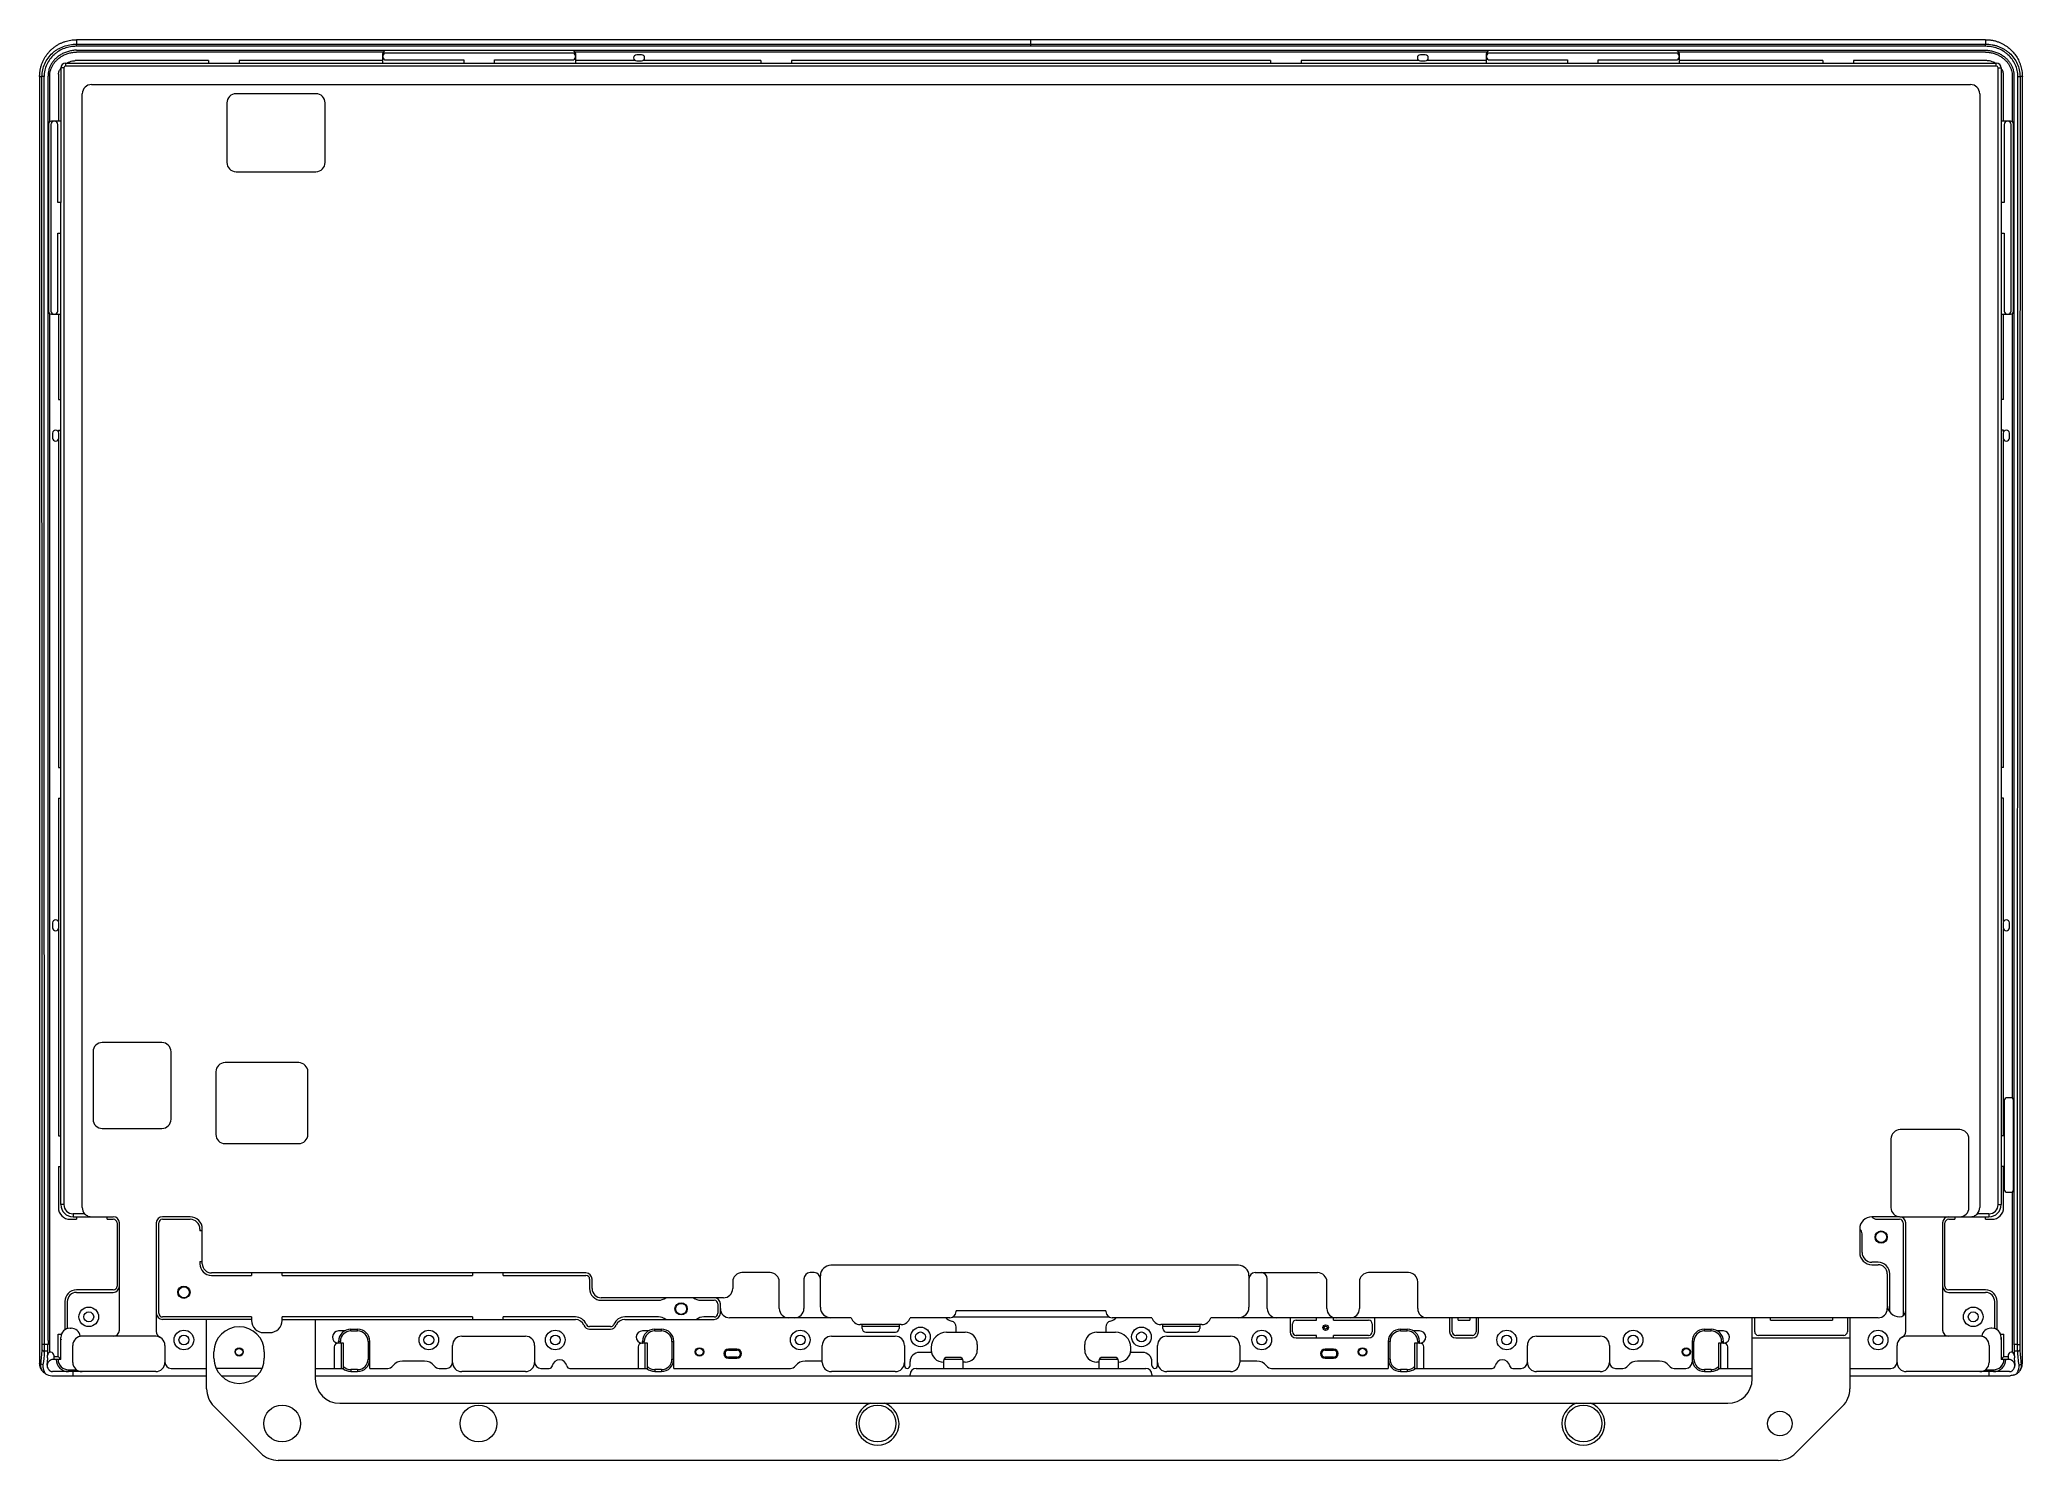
# Model space of a CAD drawing. Header units: millimetres. Extents: x -162 to 162, y -13 to 218.
import ezdxf

# ---------------------------------------------------------------- set-up
doc = ezdxf.new("R2010")
doc.units = ezdxf.units.MM

msp = doc.modelspace()

# ---------------------------------------------------------------- linework, layer by layer
at = {"color": 7, "linetype": 'Continuous', "lineweight": 15}
for p, q in [((155.5, 218.11), (-155.5, 218.11)), ((-158.05, 213.5), (-158.05, 191.6)), ((-157.55, 213.5), (-158.05, 213.5)), ((-157.55, 213.5), (-157.55, 28.3)), ((-157.25, 214.3), (-92.4, 214.3)), ((-157.25, 213.8), (-157.25, 214.3)), ((157.25, 213.8), (-157.25, 213.8)), ((-134, 214.7), (-155.71, 214.7)), ((-155.49, 216.39), (155.49, 216.39)), ((-105.53, 216.09), (-155.49, 216.09)), ((-134, 214.7), (-134, 214.3)), ((-105.6, 214.7), (-129, 214.7)), ((-129, 214.7), (-129, 214.3)), ((-105.6, 214.3), (-105.6, 215.83)), ((-74.7, 216.33), (-105.1, 216.33)), ((-74.7, 215.93), (-105.1, 215.93)), ((-105.1, 214.8), (-92.4, 214.8)), ((-92.4, 214.8), (-92.4, 214.29)), ((-92.4, 214.29), (-87.4, 214.29)), ((-87.4, 214.8), (-74.7, 214.8)), ((-87.4, 214.29), (-87.4, 214.8)), ((-87.4, 214.3), (87.4, 214.3)), ((74.27, 216.09), (-74.27, 216.09)), ((-74.2, 215.83), (-74.2, 214.3)), ((-64.45, 214.7), (-74.2, 214.7)), ((-63.44, 215.65), (-64.23, 215.65)), ((-64.23, 214.65), (-63.44, 214.65)), ((-44, 214.7), (-63.22, 214.7)), ((-44, 214.7), (-44, 214.3)), ((-39, 214.7), (-39, 214.3)), ((39, 214.7), (-39, 214.7)), ((39, 214.7), (39, 214.3)), ((44, 214.7), (44, 214.3)), ((63.22, 214.7), (44, 214.7)), ((64.23, 215.65), (63.44, 215.65)), ((63.44, 214.65), (64.23, 214.65)), ((74.2, 214.7), (64.45, 214.7)), ((74.2, 214.3), (74.2, 215.83)), ((105.1, 216.33), (74.7, 216.33)), ((105.1, 215.93), (74.7, 215.93)), ((74.7, 214.8), (87.4, 214.8)), ((87.4, 214.8), (87.4, 214.29)), ((87.4, 214.29), (92.4, 214.29)), ((92.4, 214.29), (92.4, 214.8)), ((92.4, 214.8), (105.1, 214.8)), ((92.4, 214.3), (157.25, 214.3)), ((155.49, 216.09), (105.53, 216.09)), ((105.6, 215.83), (105.6, 214.3)), ((129, 214.7), (105.6, 214.7)), ((129, 214.7), (129, 214.3)), ((134, 214.7), (134, 214.3)), ((155.71, 214.7), (134, 214.7)), ((157.25, 213.8), (157.25, 214.3)), ((157.55, 213.5), (158.05, 213.5)), ((157.55, 28.3), (157.55, 213.5)), ((158.05, 213.5), (158.05, 191.6)), ((-161.5, 212.11), (-161.5, 2.41)), ((-160.14, 6.12), (-160.14, 212.14)), ((-159.84, 204.74), (-159.84, 212.14)), ((-158.45, 212.47), (-158.45, 204.81)), ((-153.05, 210.8), (153.05, 210.8)), ((158.45, 204.81), (158.45, 212.47)), ((159.84, 212.14), (159.84, 204.74)), ((160.14, 212.14), (160.14, 6.12)), ((161.5, 2.41), (161.5, 212.11)), ((-154.55, 27.8), (-154.55, 209.3)), ((-131, 207.8), (-131, 198.1)), ((-116.5, 209.3), (-129.5, 209.3)), ((-115, 198.1), (-115, 207.8)), ((154.55, 209.3), (154.55, 27.8)), ((-160.08, 204.31), (-160.08, 173.88)), ((-159.68, 204.31), (-159.68, 173.88)), ((-158.05, 204.81), (-159.58, 204.81)), ((-158.55, 191.6), (-158.55, 204.31)), ((159.58, 204.81), (158.05, 204.81)), ((158.55, 204.31), (158.55, 191.6)), ((159.68, 173.88), (159.68, 204.31)), ((160.08, 173.88), (160.08, 204.31)), ((-129.5, 196.6), (-116.5, 196.6)), ((-158.04, 191.6), (-158.55, 191.6)), ((-158.04, 186.6), (-158.04, 191.6)), ((158.55, 191.6), (158.04, 191.6)), ((158.04, 191.6), (158.04, 186.6)), ((-158.55, 186.6), (-158.04, 186.6)), ((-158.55, 173.88), (-158.55, 186.6)), ((-158.05, 28.3), (-158.05, 186.6)), ((158.04, 186.6), (158.55, 186.6)), ((158.05, 186.6), (158.05, 28.3)), ((158.55, 186.6), (158.55, 173.88)), ((-159.84, 4.23), (-159.84, 173.46)), ((-159.58, 173.38), (-158.05, 173.38)), ((-158.45, 173.38), (-158.45, 159.5)), ((158.05, 173.38), (159.58, 173.38)), ((158.45, 159.5), (158.45, 173.38)), ((159.84, 173.46), (159.84, 45.63)), ((-158.45, 159.5), (-158.05, 159.5)), ((158.45, 159.5), (158.05, 159.5)), ((-159.4, 153.99), (-159.4, 153.19)), ((-158.45, 154.5), (-158.05, 154.5)), ((-158.45, 154.5), (-158.45, 154.21)), ((-158.45, 152.97), (-158.45, 99.5)), ((-158.4, 153.19), (-158.4, 153.99)), ((158.45, 154.5), (158.05, 154.5)), ((158.4, 153.99), (158.4, 153.19)), ((158.45, 154.21), (158.45, 154.5)), ((158.45, 99.5), (158.45, 152.97)), ((159.4, 153.19), (159.4, 153.99)), ((-158.45, 99.5), (-158.05, 99.5)), ((158.45, 99.5), (158.05, 99.5)), ((-158.45, 94.5), (-158.05, 94.5)), ((-158.45, 94.5), (-158.45, 74.42)), ((158.45, 94.5), (158.05, 94.5)), ((158.45, 74.42), (158.45, 94.5)), ((-159.4, 74.2), (-159.4, 73.4)), ((-158.45, 73.18), (-158.45, 39.5)), ((-158.4, 73.4), (-158.4, 74.2)), ((158.4, 74.2), (158.4, 73.4)), ((158.45, 39.5), (158.45, 73.18)), ((159.4, 73.4), (159.4, 74.2)), ((-152.8, 53.2), (-152.8, 42.2)), ((-141.6, 54.7), (-151.3, 54.7)), ((-140.1, 42.2), (-140.1, 53.2)), ((-132.8, 49.92), (-132.8, 39.72)), ((-119.3, 51.42), (-131.3, 51.42)), ((-117.8, 39.72), (-117.8, 49.92)), ((159.58, 45.7), (159.05, 45.7)), ((158.55, 45.2), (158.55, 30.8)), ((160.08, 30.8), (160.08, 45.2)), ((-158.45, 39.5), (-158.05, 39.5)), ((-151.3, 40.7), (-141.6, 40.7)), ((140.1, 39), (140.1, 27.8)), ((151.3, 40.5), (141.6, 40.5)), ((152.8, 27.8), (152.8, 39)), ((158.45, 39.5), (158.05, 39.5)), ((-160.73, 5.48), (-160.73, 36.31)), ((-131.3, 38.22), (-119.3, 38.22)), ((-158.45, 34.5), (-158.45, 27.8)), ((-158.45, 34.5), (-158.05, 34.5)), ((158.45, 34.5), (158.05, 34.5)), ((158.45, 27.8), (158.45, 34.5)), ((159.05, 30.3), (159.58, 30.3)), ((159.84, 30.37), (159.84, 4.23)), ((-157.55, 28.3), (-158.05, 28.3)), ((-156.55, 25.9), (-155.5, 25.9)), ((-156.05, 26.8), (-156.05, 26.3)), ((-154.17, 26.8), (-156.05, 26.8)), ((-156.05, 26.3), (-149.5, 26.3)), ((-155.5, 26.3), (-155.5, 25.9)), ((-150.5, 25.9), (-150.5, 26.3)), ((-150.5, 25.9), (-149.5, 25.9)), ((-137, 26.3), (-141.5, 26.3)), ((-141.5, 25.9), (-137, 25.9)), ((141.5, 26.3), (137, 26.3)), ((137.8, 25.9), (141.5, 25.9)), ((141.6, 26.3), (156.05, 26.3)), ((149.5, 25.9), (150.5, 25.9)), ((150.5, 26.3), (150.5, 25.9)), ((156.05, 26.8), (154.17, 26.8)), ((155.5, 25.9), (155.5, 26.3)), ((155.5, 25.9), (156.55, 25.9)), ((156.05, 26.8), (156.05, 26.3)), ((157.55, 28.3), (158.05, 28.3)), ((-148.9, 25.3), (-148.9, 14.98)), ((-148.5, 7.85), (-148.5, 25.3)), ((-142.5, 25.3), (-142.5, 7.59)), ((-142.1, 10.58), (-142.1, 25.3)), ((-135.4, 24.3), (-135.4, 24)), ((-135, 24), (-135.4, 24)), ((-135, 18.65), (-135, 24.3)), ((135, 24.3), (135, 20.5)), ((135.4, 20.5), (135.4, 23.5)), ((142.1, 25.3), (142.1, 10.2)), ((142.5, 7.59), (142.5, 25.3)), ((148.5, 25.3), (148.5, 7.85)), ((148.9, 14.98), (148.9, 25.3)), ((160.73, 9.58), (160.73, 21.18)), ((-135.4, 19), (-135, 19)), ((-135.4, 19), (-135.4, 18.65)), ((-72.5, 17.15), (-133.5, 17.15)), ((-133.5, 16.75), (-127, 16.75)), ((-127, 17.15), (-127, 16.75)), ((-122, 16.75), (-122, 17.15)), ((-122, 16.75), (-91, 16.75)), ((-91, 17.15), (-91, 16.75)), ((-86, 16.75), (-86, 17.15)), ((-86, 16.75), (-72.5, 16.75)), ((-42.5, 17.2), (-47.1, 17.2)), ((-37, 16.2), (-37, 11.35)), ((-35.3, 17.2), (-36, 17.2)), ((-34.3, 11.55), (-34.3, 16.7)), ((33.8, 18.4), (-32.6, 18.4)), ((35.5, 16.7), (35.5, 11.55)), ((36.5, 17.2), (46.7, 17.2)), ((38.5, 11.35), (38.5, 16.2)), ((61.5, 17.2), (55, 17.2)), ((138, 18.9), (137, 18.9)), ((137, 18.5), (138, 18.5)), ((139.5, 17), (139.5, 11.35)), ((139.9, 10.8), (139.9, 17)), ((-149.5, 14.38), (-155.5, 14.38)), ((-155.5, 13.98), (-149.5, 13.98)), ((-71.9, 16.15), (-71.9, 14.6)), ((-71.5, 14.6), (-71.5, 16.15)), ((-50.1, 13.1), (-70, 13.1)), ((-48.6, 15.7), (-48.6, 14.6)), ((-41, 11.35), (-41, 15.7)), ((48.2, 11.35), (48.2, 15.7)), ((53.5, 15.7), (53.5, 11.35)), ((63, 11.35), (63, 15.7)), ((155.5, 14.38), (149.5, 14.38)), ((149.5, 13.98), (155.5, 13.98)), ((-157.4, 12.48), (-157.4, 7.89)), ((-157, 12.48), (-157, 8.08)), ((-127, 9.98), (-141.5, 9.98)), ((-127, 9.98), (-127, 9.43)), ((-122, 9.43), (-122, 9.98)), ((-91, 9.98), (-122, 9.98)), ((-91, 9.98), (-91, 9.58)), ((-74.22, 9.98), (-86, 9.98)), ((-86, 9.58), (-86, 9.98)), ((-70, 12.7), (-60.7, 12.7)), ((-60.7, 9.98), (-66.18, 9.98)), ((-53.8, 12.7), (-51.6, 12.7)), ((-51.6, 9.98), (-53.3, 9.98)), ((-51, 12.1), (-51, 10.58)), ((-50.6, 10.58), (-50.6, 12.1)), ((-29.3, 9.85), (-49.1, 9.85)), ((-13.2, 9.85), (-19.7, 9.85)), ((-12.67, 10), (12.67, 10)), ((-12.2, 10.85), (-12.2, 11)), ((12.2, 11), (-12.2, 11)), ((12.2, 11), (12.2, 10.85)), ((19.7, 9.85), (13.2, 9.85)), ((138, 9.85), (29.3, 9.85)), ((42.2, 9.85), (42.2, 7.58)), ((46.5, 9.45), (46.5, 9.85)), ((49.3, 9.45), (49.3, 9.85)), ((56, 7.58), (56, 9.85)), ((68.2, 9.85), (68.2, 7.58)), ((68.6, 7.58), (68.6, 9.85)), ((69.6, 9.45), (69.6, 9.85)), ((71.5, 9.85), (71.5, 9.45)), ((72.5, 9.85), (72.5, 7.58)), ((72.9, 7.58), (72.9, 9.85)), ((117.5, -0.09), (117.5, 9.85)), ((117.9, 7.58), (117.9, 9.85)), ((120.5, 9.45), (120.5, 9.85)), ((130.55, 9.85), (130.55, 9.45)), ((133, 9.85), (133, 7.58)), ((133.4, 9.85), (133.4, -1.73)), ((157, 8.08), (157, 12.48)), ((157.4, 7.89), (157.4, 12.48)), ((-158.5, 3.52), (-158.5, 7.15)), ((-158.5, 7.15), (-157.96, 7.15)), ((-158.05, 3.07), (-158.05, 6.65)), ((-156.55, 8.15), (-156.39, 8.15)), ((-142.6, 6.85), (-154.9, 6.85)), ((-127, 9.58), (-141.5, 9.58)), ((-134.3, -1.73), (-134.3, 9.58)), ((-125, 7.43), (-124, 7.43)), ((-122, 9.58), (-74.22, 9.58)), ((-116.6, 9.58), (-116.6, -0.09)), ((-111.85, 7.7), (-112.8, 7.7)), ((-110.8, 8), (-109.7, 8)), ((-110.8, 7.7), (-110.8, 8)), ((-110.8, 7.7), (-109.7, 7.7)), ((-109.7, 7.7), (-109.7, 8)), ((-92.74, 6.85), (-82.36, 6.85)), ((-68.5, 8.4), (-71.9, 8.4)), ((-71.9, 8), (-68.5, 8)), ((-66.18, 9.58), (-51.6, 9.58)), ((-62.35, 7.7), (-63.3, 7.7)), ((-61.3, 8), (-60.2, 8)), ((-61.3, 7.7), (-61.3, 8)), ((-61.3, 7.7), (-60.2, 7.7)), ((-60.2, 7.7), (-60.2, 8)), ((-32.5, 6.85), (-22.11, 6.85)), ((-21.15, 8.75), (-27.85, 8.75)), ((-27.5, 8.1), (-27.5, 8.75)), ((-21.5, 8.4), (-27.5, 8.4)), ((-26.9, 7.5), (-22.1, 7.5)), ((-21.5, 8.75), (-21.5, 8.1)), ((-13.75, 7.5), (-10.75, 7.5)), ((-12.2, 7.5), (-12.2, 8.34)), ((10.75, 7.5), (13.75, 7.5)), ((12.2, 8.34), (12.2, 7.5)), ((27.85, 8.75), (21.15, 8.75)), ((21.5, 8.1), (21.5, 8.75)), ((27.5, 8.4), (21.5, 8.4)), ((22.1, 7.5), (26.9, 7.5)), ((22.11, 6.85), (32.5, 6.85)), ((27.5, 8.75), (27.5, 8.1)), ((42.6, 7.58), (42.6, 8.85)), ((43.2, 9.45), (46.5, 9.45)), ((46.5, 6.98), (43.2, 6.98)), ((43.2, 6.58), (55, 6.58)), ((46.5, 6.58), (46.5, 6.98)), ((49.3, 9.45), (55, 9.45)), ((49.3, 6.58), (49.3, 6.98)), ((55, 6.98), (49.3, 6.98)), ((55.6, 8.85), (55.6, 7.58)), ((60.2, 8), (61.3, 8)), ((60.2, 7.7), (60.2, 8)), ((60.2, 7.7), (61.3, 7.7)), ((61.3, 7.7), (61.3, 8)), ((63.3, 7.7), (62.35, 7.7)), ((71.9, 6.98), (69.2, 6.98)), ((69.2, 6.58), (71.9, 6.58)), ((69.6, 9.45), (71.5, 9.45)), ((82.36, 6.85), (92.74, 6.85)), ((109.7, 8), (110.8, 8)), ((109.7, 7.7), (109.7, 8)), ((109.7, 7.7), (110.8, 7.7)), ((110.8, 7.7), (110.8, 8)), ((112.8, 7.7), (111.85, 7.7)), ((117.5, 6.58), (133.4, 6.58)), ((132.4, 6.98), (118.5, 6.98)), ((120.5, 9.45), (130.55, 9.45)), ((154.9, 6.85), (142.6, 6.85)), ((156.55, 8.15), (156.39, 8.15)), ((157.96, 7.15), (158.5, 7.15)), ((158.05, 6.65), (158.05, 3.07)), ((158.5, 3.52), (158.5, 7.15)), ((160.73, 5.48), (160.73, 9.58)), ((160.73, 9.58), (160.73, 9.58)), ((-160.73, 5.48), (-161.09, 5.48)), ((-160.74, 4.43), (-160.75, 4.28)), ((-160.75, 4.27), (-160.75, 4.28)), ((-160.75, 4.27), (-160.75, 4.28)), ((-160.16, 4.43), (-160.74, 4.43)), ((-160.14, 5.48), (-160.73, 5.48)), ((-160.14, 6.01), (-160.14, 5.79)), ((-159.19, 3.75), (-159.19, 3.07)), ((-159.19, 3.52), (-158.5, 3.52)), ((-158.5, 3.52), (-158.05, 3.07)), ((-158.01, 6.29), (-158.05, 6.24)), ((-156.1, 2.57), (-156.1, 5.35)), ((-141.1, 5.35), (-141.1, 2.57)), ((-133.1, 3.26), (-133.1, 4.28)), ((-124.9, 4.28), (-124.9, 3.26)), ((-113.5, 5.1), (-113.5, 1.6)), ((-112, 5.7), (-112.9, 5.7)), ((-112.8, 5.7), (-112.8, 6)), ((-112.5, 6), (-112.8, 6)), ((-112.5, 5.7), (-112.5, 6)), ((-112.35, 1.6), (-112.35, 5.7)), ((-112, 1.6), (-112, 5.7)), ((-108, 6), (-107.7, 6)), ((-108, 6), (-108, 3.1)), ((-107.7, 1.6), (-107.7, 6)), ((-94.24, 2.57), (-94.24, 5.35)), ((-80.86, 5.35), (-80.86, 2.57)), ((-64, 5.1), (-64, 1.6)), ((-62.5, 5.7), (-63.4, 5.7)), ((-63.4, 5.7), (-63.3, 5.7)), ((-63.3, 5.7), (-63.3, 6)), ((-63, 6), (-63.3, 6)), ((-63, 5.7), (-63, 6)), ((-62.85, 1.6), (-62.85, 5.7)), ((-62.5, 1.6), (-62.5, 5.7)), ((-58.5, 6), (-58.2, 6)), ((-58.5, 6), (-58.5, 3.1)), ((-58.2, 1.6), (-58.2, 6)), ((-47.9, 4.75), (-49.3, 4.75)), ((-49.3, 4.55), (-49.3, 4.75)), ((-49.3, 4.55), (-47.9, 4.55)), ((-47.9, 3.45), (-49.3, 3.45)), ((-49.3, 3.45), (-49.3, 3.25)), ((-49.3, 3.25), (-47.9, 3.25)), ((-47.9, 4.55), (-47.9, 4.75)), ((-47.9, 3.45), (-47.9, 3.25)), ((-34, 2.57), (-34, 5.35)), ((-20.61, 5.35), (-20.61, 2.06)), ((-16.25, 4.2), (-18.2, 4.2)), ((-16.25, 5), (-16.25, 4.2)), ((-11.65, 3.4), (-13.65, 3.4)), ((-8.75, 5.5), (-8.75, 4.6)), ((8.75, 4.6), (8.75, 5.5)), ((13.65, 3.4), (11.65, 3.4)), ((16.25, 4.2), (16.25, 5)), ((18.2, 4.2), (16.25, 4.2)), ((20.61, 2.06), (20.61, 5.35)), ((34, 5.35), (34, 2.57)), ((49.3, 4.75), (47.9, 4.75)), ((47.9, 4.55), (47.9, 4.75)), ((47.9, 4.55), (49.3, 4.55)), ((49.3, 3.45), (47.9, 3.45)), ((47.9, 3.45), (47.9, 3.25)), ((47.9, 3.25), (49.3, 3.25)), ((49.3, 4.55), (49.3, 4.75)), ((49.3, 3.45), (49.3, 3.25)), ((58.2, 6), (58.2, 1.6)), ((58.5, 6), (58.2, 6)), ((58.5, 3.1), (58.5, 6)), ((63.4, 5.7), (62.5, 5.7)), ((62.5, 5.7), (62.5, 1.6)), ((62.85, 5.7), (62.85, 1.6)), ((63, 6), (63.3, 6)), ((63, 6), (63, 5.7)), ((63.3, 5.7), (63.3, 6)), ((63.3, 5.7), (63.4, 5.7)), ((64, 1.6), (64, 5.1)), ((80.86, 2.57), (80.86, 5.35)), ((94.24, 5.35), (94.24, 2.57)), ((107.7, 6), (107.7, 2.6)), ((108, 6), (107.7, 6)), ((108, 3.1), (108, 6)), ((112, 5.7), (112, 1.6)), ((112.9, 5.7), (112, 5.7)), ((112.35, 5.7), (112.35, 1.6)), ((112.5, 6), (112.8, 6)), ((112.5, 6), (112.5, 5.7)), ((112.8, 5.7), (112.8, 6)), ((112.8, 5.7), (112.9, 5.7)), ((113.5, 1.6), (113.5, 5.1)), ((141.1, 2.57), (141.1, 5.35)), ((156.1, 5.35), (156.1, 2.57)), ((158.05, 6.24), (158.01, 6.29)), ((158.05, 3.07), (158.5, 3.52)), ((158.5, 3.52), (159.19, 3.52)), ((159.19, 3.75), (159.19, 3.07)), ((160.14, 6.01), (160.14, 5.79)), ((160.73, 5.48), (160.14, 5.48)), ((160.75, 4.43), (160.16, 4.43)), ((160.73, 5.48), (161.09, 5.48)), ((-160.54, 0.71), (-160.55, 0.71)), ((-159.5, 0.41), (-134.3, 0.41)), ((-142.6, 1.07), (-159.4, 1.07)), ((-158.05, 3.07), (-159.27, 3.07)), ((-158.5, 3.07), (-158.8, 3.07)), ((-158.8, 3.07), (-158.8, 3.07)), ((-158.5, 3.07), (-158.5, 3.07)), ((-156.8, 1.37), (-156.8, 1.07)), ((-156.8, 1.37), (-155.5, 1.37)), ((-156.1, 1.07), (-156.1, 0.41)), ((-140.1, 1.6), (-134.3, 1.6)), ((-125.25, 1.6), (-132.75, 1.6)), ((-131.95, 0.41), (-126.05, 0.41)), ((-116.6, 1.6), (-112, 1.6)), ((-116.6, 0.41), (117.5, 0.41)), ((-110.8, 1.4), (-110.8, 1.1)), ((-109.7, 1.4), (-110.8, 1.4)), ((-110.8, 1.1), (-109.7, 1.1)), ((-109.7, 1.4), (-109.7, 1.1)), ((-108, 3.1), (-107.7, 3.1)), ((-107.7, 1.6), (-104.77, 1.6)), ((-98.83, 2.8), (-102.37, 2.8)), ((-96.43, 1.6), (-95.24, 1.6)), ((-82.36, 1.07), (-92.74, 1.07)), ((-79.86, 1.6), (-78.47, 1.6)), ((-75.13, 1.6), (-62.5, 1.6)), ((-61.3, 1.4), (-61.3, 1.1)), ((-60.2, 1.4), (-61.3, 1.4)), ((-61.3, 1.1), (-60.2, 1.1)), ((-60.2, 1.4), (-60.2, 1.1)), ((-58.5, 3.1), (-58.2, 3.1)), ((-58.2, 1.6), (-39.17, 1.6)), ((-34, 2.8), (-36.77, 2.8)), ((-22.11, 1.07), (-32.5, 1.07)), ((-19.7, 2.06), (-19.7, 2.7)), ((-19.7, 0.41), (-19.7, 0.6)), ((-18.7, 1.6), (18.7, 1.6)), ((-14.25, 2.8), (-14.25, 1.6)), ((-11.1, 3.05), (-14.2, 3.05)), ((-11.05, 1.6), (-11.05, 2.8)), ((-10.75, 2.6), (-11.05, 2.6)), ((11.05, 2.6), (10.75, 2.6)), ((11.05, 2.8), (11.05, 1.6)), ((14.2, 3.05), (11.1, 3.05)), ((14.25, 1.6), (14.25, 2.8)), ((19.7, 2.06), (19.7, 2.7)), ((19.7, 0.6), (19.7, 0.41)), ((32.5, 1.07), (22.11, 1.07)), ((36.77, 2.8), (34, 2.8)), ((39.17, 1.6), (58.2, 1.6)), ((58.5, 3.1), (58.2, 3.1)), ((60.2, 1.4), (60.2, 1.1)), ((61.3, 1.4), (60.2, 1.4)), ((60.2, 1.1), (61.3, 1.1)), ((61.3, 1.4), (61.3, 1.1)), ((62.5, 1.6), (75.13, 1.6)), ((78.47, 1.6), (79.86, 1.6)), ((92.74, 1.07), (82.36, 1.07)), ((95.24, 1.6), (96.43, 1.6)), ((102.37, 2.8), (98.83, 2.8)), ((104.77, 1.6), (106.7, 1.6)), ((108, 3.1), (107.7, 3.1)), ((109.7, 1.4), (109.7, 1.1)), ((110.8, 1.4), (109.7, 1.4)), ((109.7, 1.1), (110.8, 1.1)), ((110.8, 1.4), (110.8, 1.1)), ((112, 1.6), (117.5, 1.6)), ((133.4, 1.6), (140.1, 1.6)), ((133.4, 0.41), (159.5, 0.41)), ((159.4, 1.07), (142.6, 1.07)), ((155.5, 1.37), (156.8, 1.37)), ((156.1, 0.41), (156.1, 1.07)), ((156.8, 1.37), (156.8, 1.07)), ((159.27, 3.07), (158.05, 3.07)), ((158.5, 3.07), (158.5, 3.07)), ((158.5, 3.07), (158.8, 3.07)), ((158.8, 3.07), (158.8, 3.07)), ((-133.13, -4.56), (-125.47, -12.21)), ((-112.6, -4.09), (-26.17, -4.09)), ((-23.83, -4.09), (88.83, -4.09)), ((91.17, -4.09), (113.5, -4.09)), ((124.57, -12.21), (132.23, -4.56)), ((121.74, -13.39), (-122.64, -13.39))]:
    msp.add_line(p, q, dxfattribs=at)
at = {"color": 7, "linetype": 'Continuous', "lineweight": 15, "flags": 128}
for points in [[(-155.5, 217.38), (-154.78, 217.38), (-151.9, 217.38), (-140.38, 217.38), (-94.3, 217.38), (-47.15, 217.38), (-40.76, 217.38), (-33.36, 217.38), (-18.55, 217.38), (-11.15, 217.38), (0, 217.38)], [(0, 217.03), (-17.65, 217.03), (-88.26, 217.03), (-92.58, 217.03), (-99.98, 217.03), (-114.79, 217.03), (-122.19, 217.03), (-129.59, 217.03), (-144.4, 217.03), (-151.8, 217.03), (-155.5, 217.03)], [(0, 217.03), (0, 217.09), (0, 217.15), (0, 217.21), (0, 217.26), (0, 217.31), (0, 217.34), (0, 217.37), (0, 217.38)], [(0, 217.38), (0.72, 217.38), (3.6, 217.38), (15.12, 217.38), (61.2, 217.38), (108.35, 217.38), (114.79, 217.38), (122.19, 217.38), (129.59, 217.38), (144.4, 217.38), (151.8, 217.38), (155.5, 217.38)], [(155.5, 217.03), (137.06, 217.03), (63.32, 217.03), (62.97, 217.03), (48.16, 217.03), (40.76, 217.03), (33.36, 217.03), (18.55, 217.03), (11.15, 217.03), (0, 217.03)], [(-161.09, 5.48), (-161.09, 6.2), (-161.09, 9.08), (-161.09, 20.6), (-161.1, 66.68), (-161.12, 212.11)], [(-160.73, 36.31), (-160.73, 45.93), (-160.74, 92.12), (-160.76, 188.12), (-160.77, 212.11)], [(160.73, 21.18), (160.73, 34.62), (160.75, 151.17), (160.77, 212.11)], [(161.12, 212.11), (161.12, 211.39), (161.12, 208.51), (161.12, 196.99), (161.11, 150.91), (161.09, 5.48)], [(-160.14, 6.12), (-160.14, 6.12), (-160.14, 6.12)], [(160.14, 6.12), (160.14, 6.12), (160.14, 6.12)]]:
    msp.add_lwpolyline(points, dxfattribs=at)
at = {"color": 7, "linetype": 'Continuous', "lineweight": 15}
for centre, radius in [((138.5, 23), 1), ((138.5, 23), 0.9), ((-138, 14), 1), ((-138, 14), 0.9), ((-153.5, 10), 1.6), ((-153.5, 10), 0.8), ((-57, 11.3), 1), ((-57, 11.3), 0.9), ((153.5, 10), 1.6), ((153.5, 10), 0.8), ((-138, 6.23), 1.6), ((-138, 6.23), 0.8), ((-98.1, 6.23), 1.6), ((-98.1, 6.23), 0.8), ((-77.5, 6.23), 1.6), ((-77.5, 6.23), 0.8), ((-37.6, 6.23), 1.6), ((-37.6, 6.23), 0.8), ((-18, 6.73), 1.6), ((-18, 6.73), 0.8), ((18, 6.73), 1.6), ((18, 6.73), 0.8), ((37.6, 6.23), 1.6), ((37.6, 6.23), 0.8), ((48, 8.25), 0.45), ((48, 8.25), 0.25), ((77.5, 6.23), 1.6), ((77.5, 6.23), 0.8), ((98.1, 6.23), 1.6), ((98.1, 6.23), 0.8), ((138, 6.23), 1.6), ((138, 6.23), 0.8), ((-129, 4.28), 0.675), ((-129, 4.28), 0.575), ((-54, 4.28), 0.69), ((-54, 4.28), 0.59), ((54, 4.28), 0.69), ((54, 4.28), 0.59), ((106.75, 4.28), 0.675), ((106.75, 4.28), 0.575), ((-122, -7.39), 3), ((-90, -7.39), 3), ((-25, -7.39), 3), ((90, -7.39), 3), ((122, -7.39), 2)]:
    msp.add_circle(centre, radius, dxfattribs=at)
for centre, radius, start, end in [((-157.25, 213.5), 0.8, 90, 180), ((-157.25, 213.5), 0.3, 90, 180), ((-105.1, 215.83), 0.5, 90, 180), ((-105.1, 215.43), 0.5, 90, 180), ((-105.1, 215.3), 0.5, 180, 270), ((-74.7, 215.83), 0.5, 0, 90), ((-74.7, 215.43), 0.5, 0, 90), ((-74.7, 215.3), 0.5, 270, 360), ((-64.23, 215.15), 0.5, 90, 270), ((-63.44, 215.15), 0.5, 270, 90), ((63.44, 215.15), 0.5, 90, 270), ((64.23, 215.15), 0.5, 270, 90), ((74.7, 215.83), 0.5, 90, 180), ((74.7, 215.43), 0.5, 90, 180), ((74.7, 215.3), 0.5, 180, 270), ((105.1, 215.83), 0.5, 0, 90), ((105.1, 215.43), 0.5, 0, 90), ((105.1, 215.3), 0.5, 270, 360), ((157.25, 213.5), 0.8, 0, 90), ((157.25, 213.5), 0.3, 360, 90), ((-153.05, 209.3), 1.5, 90, 180), ((153.05, 209.3), 1.5, 0, 90), ((-129.5, 207.8), 1.5, 90, 180), ((-116.5, 207.8), 1.5, 0, 90), ((-159.58, 204.31), 0.5, 90, 180), ((-159.18, 204.31), 0.5, 90, 180), ((-159.05, 204.31), 0.5, 0, 90), ((159.05, 204.31), 0.5, 90, 180), ((159.18, 204.31), 0.5, 0, 90), ((159.58, 204.31), 0.5, 360, 90), ((-129.5, 198.1), 1.5, 180, 270), ((-116.5, 198.1), 1.5, 270, 0), ((-159.58, 173.88), 0.5, 180, 270), ((-159.18, 173.88), 0.5, 180, 270), ((-159.05, 173.88), 0.5, 270, 0), ((159.05, 173.88), 0.5, 180, 270), ((159.18, 173.88), 0.5, 270, 0), ((159.58, 173.88), 0.5, 270, 360), ((-158.9, 153.99), 0.5, 0, 180), ((-158.9, 153.19), 0.5, 180, 0), ((158.9, 153.99), 0.5, 0, 180), ((158.9, 153.19), 0.5, 180, 0), ((-158.9, 74.2), 0.5, 0, 180), ((158.9, 74.2), 0.5, 0, 180), ((-158.9, 73.4), 0.5, 180, 0), ((158.9, 73.4), 0.5, 180, 0), ((-151.3, 53.2), 1.5, 90, 180), ((-141.6, 53.2), 1.5, 0, 90), ((-131.3, 49.92), 1.5, 90, 180), ((-119.3, 49.92), 1.5, 0, 90), ((159.05, 45.2), 0.5, 90, 180), ((159.58, 45.2), 0.5, 0, 90), ((-151.3, 42.2), 1.5, 180, 270), ((-141.6, 42.2), 1.5, 270, 0), ((-131.3, 39.72), 1.5, 180, 270), ((-119.3, 39.72), 1.5, 270, 0), ((141.6, 39), 1.5, 90, 180), ((151.3, 39), 1.5, 0, 90), ((159.05, 30.8), 0.5, 180, 270), ((159.58, 30.8), 0.5, 270, 0), ((-156.55, 27.8), 1.9, 180, 270), ((-156.05, 28.3), 2, 180, 270), ((-156.05, 28.3), 1.5, 180, 270), ((-153.05, 27.8), 1.5, 180, 221.8103), ((-149.5, 25.3), 1, 0, 90), ((-149.5, 25.3), 0.6, 360, 90), ((-141.5, 25.3), 1, 90, 180), ((-141.5, 25.3), 0.6, 90, 180), ((-137, 24.3), 2, 0, 90), ((-137, 24.3), 1.6, 0, 90), ((137, 24.3), 2, 90, 180), ((137.8, 26.9), 1, 216.8699, 270), ((141.6, 27.8), 1.5, 180, 266.2865), ((141.5, 25.3), 1, 0, 90), ((141.5, 25.3), 0.6, 0, 90), ((149.5, 25.3), 1, 90, 180), ((149.5, 25.3), 0.6, 90, 180), ((151.3, 27.8), 1.5, 270, 0), ((153.05, 27.8), 1.5, 318.1897, 360), ((156.05, 28.3), 2, 270, 0), ((156.05, 28.3), 1.5, 270, 0), ((156.55, 27.8), 1.9, 270, 360), ((134.4, 23.5), 1, 0, 53.1301), ((137, 20.5), 2, 180, 270), ((137, 20.5), 1.6, 180, 270), ((-133.5, 18.65), 1.9, 180, 270), ((-133.5, 18.65), 1.5, 180, 270), ((-72.5, 16.15), 1, 0, 90), ((-72.5, 16.15), 0.6, 0, 90), ((-47.1, 15.7), 1.5, 90, 180), ((-42.5, 15.7), 1.5, 0, 90), ((-36, 16.2), 1, 90, 180), ((-35.3, 16.2), 1, 0, 90), ((-32.6, 16.7), 1.7, 90, 180), ((33.8, 16.7), 1.7, 0, 90), ((36.5, 16.2), 1, 90, 180), ((37.5, 16.2), 1, 0, 90), ((46.7, 15.7), 1.5, 0, 90), ((55, 15.7), 1.5, 90, 180), ((61.5, 15.7), 1.5, 0, 90), ((138, 17), 1.9, 0, 90), ((138, 17), 1.5, 0, 90), ((-155.5, 12.48), 1.9, 90, 180), ((-155.5, 12.48), 1.5, 90, 180), ((-149.5, 14.98), 1, 270, 0), ((-149.5, 14.98), 0.6, 270, 0), ((-70, 14.6), 1.9, 180, 270), ((-70, 14.6), 1.5, 180, 270), ((-60.7, 14.7), 2, 270, 306.8699), ((-53.8, 14.7), 2, 233.1301, 270), ((-51.6, 12.1), 1, 0, 90), ((-50.1, 14.6), 1.5, 270, 0), ((149.5, 14.98), 1, 180, 270), ((149.5, 14.98), 0.6, 180, 270), ((155.5, 12.48), 1.9, 0, 90), ((155.5, 12.48), 1.5, 0, 90), ((-141.5, 10.58), 1, 180, 270), ((-141.5, 10.58), 0.6, 180, 270), ((-74.22, 8.08), 1.9, 21.5923, 90), ((-66.18, 8.08), 1.9, 90, 158.4077), ((-60.7, 7.98), 2, 53.1301, 90), ((-53.3, 7.98), 2, 90, 126.8699), ((-51.6, 12.1), 0.6, 0, 90), ((-51.6, 10.58), 0.6, 270, 0), ((-51.6, 10.58), 1, 270, 0), ((-49.1, 11.35), 1.5, 180, 270), ((-39.5, 11.35), 1.5, 180, 270), ((-38.5, 11.35), 1.5, 270, 0), ((-32.6, 11.55), 1.7, 180, 270), ((-27.85, 10.25), 1.5, 195.466, 270), ((-21.15, 10.25), 1.5, 270, 344.534), ((-12.47, 11.25), 2, 224.427, 255.9504), ((-13.2, 10.85), 1, 270, 0), ((13.2, 10.85), 1, 180, 270), ((12.47, 11.25), 2, 284.0496, 315.573), ((21.15, 10.25), 1.5, 195.466, 270), ((27.85, 10.25), 1.5, 270, 344.534), ((33.8, 11.55), 1.7, 270, 0), ((40, 11.35), 1.5, 180, 270), ((49.7, 11.35), 1.5, 180, 270), ((52, 11.35), 1.5, 270, 0), ((64.5, 11.35), 1.5, 180, 270), ((138, 11.35), 1.5, 270, 0), ((141.5, 12), 2, 180, 270), ((141.5, 11), 1, 270, 360), ((-156.55, 6.65), 1.5, 90, 180), ((-156.39, 6.65), 1.5, 7.6623, 90), ((-154.6, 5.35), 1.5, 90, 180), ((-149.5, 7.85), 1, 270, 0), ((-142.6, 5.35), 1.5, 360, 90), ((-141.5, 7.59), 1, 180, 243.8961), ((-129, 4.28), 4.1, 360, 180), ((-125, 9.43), 2, 180, 270), ((-124, 9.43), 2, 270, 0), ((-112.8, 6.7), 1, 90, 264.3911), ((-110.8, 6), 2, 90, 180), ((-110.8, 6), 1.7, 90, 180), ((-109.7, 6), 2, 0, 90), ((-109.7, 6), 1.7, 0, 90), ((-92.74, 5.35), 1.5, 90, 180), ((-82.36, 5.35), 1.5, 0, 90), ((-74.22, 8.08), 1.5, 21.5923, 90), ((-71.9, 9), 1, 201.5923, 270), ((-71.9, 9), 0.6, 201.5923, 270), ((-68.5, 9), 0.6, 270, 338.4077), ((-68.5, 9), 1, 270, 338.4077), ((-66.18, 8.08), 1.5, 90, 158.4077), ((-63.3, 6.7), 1, 90, 264.3911), ((-61.3, 6), 2, 90, 180), ((-61.3, 6), 1.7, 90, 180), ((-60.2, 6), 2, 0, 90), ((-60.2, 6), 1.7, 0, 90), ((-32.5, 5.35), 1.5, 90, 180), ((-26.9, 8.1), 0.6, 180, 270), ((-22.11, 5.35), 1.5, 0, 90), ((-22.1, 8.1), 0.6, 270, 0), ((-13.75, 5), 2.5, 90, 180), ((-13.2, 8.34), 1, 0, 75.9504), ((-10.75, 5.5), 2, 0, 90), ((10.75, 5.5), 2, 90, 180), ((13.2, 8.34), 1, 104.0496, 180), ((13.75, 5), 2.5, 0, 90), ((22.11, 5.35), 1.5, 90, 180), ((22.1, 8.1), 0.6, 180, 270), ((26.9, 8.1), 0.6, 270, 0), ((32.5, 5.35), 1.5, 0, 90), ((43.2, 7.58), 1, 180, 270), ((43.2, 8.85), 0.6, 90, 180), ((43.2, 7.58), 0.6, 180, 270), ((55, 8.85), 0.6, 360, 90), ((55, 7.58), 1, 270, 0), ((55, 7.58), 0.6, 270, 0), ((60.2, 6), 2, 90, 180), ((60.2, 6), 1.7, 90, 180), ((61.3, 6), 2, 0, 90), ((61.3, 6), 1.7, 0, 90), ((63.3, 6.7), 1, 275.6089, 90), ((69.2, 7.58), 1, 180, 270), ((69.2, 7.58), 0.6, 180, 270), ((71.9, 7.58), 0.6, 270, 0), ((71.9, 7.58), 1, 270, 0), ((82.36, 5.35), 1.5, 90, 180), ((92.74, 5.35), 1.5, 0, 90), ((109.7, 6), 2, 90, 180), ((109.7, 6), 1.7, 90, 180), ((110.8, 6), 2, 0, 90), ((110.8, 6), 1.7, 0, 90), ((112.8, 6.7), 1, 275.6089, 90), ((118.5, 7.58), 0.6, 180, 270), ((132.4, 7.58), 0.6, 270, 0), ((142.6, 5.35), 1.5, 90, 180), ((141.5, 7.59), 1, 296.1039, 360), ((149.5, 7.85), 1, 180, 270), ((154.6, 5.35), 1.5, 0, 90), ((156.39, 6.65), 1.5, 90, 172.3377), ((156.55, 6.65), 1.5, 360, 90), ((-160.79, 4.78), 0.351, 206.7827, 277.3609), ((-159.69, 3.75), 0.5, 0, 177.084), ((-129, 3.26), 4.1, 180, 0), ((-112.9, 5.1), 0.6, 90, 180), ((-63.4, 5.1), 0.6, 90, 180), ((-49.3, 4), 0.75, 90, 270), ((-49.3, 4), 0.55, 90, 270), ((-47.9, 4), 0.75, 270, 90), ((-47.9, 4), 0.55, 270, 90), ((-18.2, 2.7), 1.5, 90, 180), ((-14.25, 4.6), 2, 180, 270), ((-13.65, 2.8), 0.6, 90, 180), ((-11.65, 2.8), 0.6, 0, 90), ((-10.75, 4.6), 2, 270, 0), ((10.75, 4.6), 2, 180, 270), ((11.65, 2.8), 0.6, 90, 180), ((13.65, 2.8), 0.6, 0, 90), ((14.25, 4.6), 2, 270, 0), ((18.2, 2.7), 1.5, 0, 90), ((47.9, 4), 0.75, 90, 270), ((47.9, 4), 0.55, 90, 270), ((49.3, 4), 0.75, 270, 90), ((49.3, 4), 0.55, 270, 90), ((63.4, 5.1), 0.6, 0, 90), ((112.9, 5.1), 0.6, 0, 90), ((159.69, 3.75), 0.5, 2.916, 180), ((160.79, 4.78), 0.352, 262.7574, 333.108), ((-159.27, 2.07), 1, 90, 204.5989), ((-156.8, 3.07), 2, 179.956, 270), ((-156.8, 3.07), 1.7, 180, 270), ((-154.6, 2.57), 1.5, 180, 270), ((-142.6, 2.57), 1.5, 270, 0.0218), ((-140.1, 2.6), 1, 180, 270), ((-110.8, 3.1), 2, 228.5904, 270), ((-110.8, 3.1), 1.7, 225.0991, 270), ((-109.7, 3.1), 2, 270, 0), ((-109.7, 3.1), 1.7, 270, 360), ((-104.77, 2.6), 1, 270, 323.1301), ((-102.37, 0.8), 2, 90, 143.1301), ((-98.83, 0.8), 2, 36.8699, 90), ((-96.43, 2.6), 1, 216.8699, 270), ((-95.24, 2.6), 1, 270, 0), ((-92.74, 2.57), 1.5, 179.9782, 270), ((-82.36, 2.57), 1.5, 270, 0.0218), ((-79.86, 2.6), 1, 180, 270), ((-78.47, 2.1), 0.5, 270, 349.8358), ((-76.8, 1.8), 1.2, 10.1642, 169.8358), ((-75.13, 2.1), 0.5, 190.1642, 270), ((-61.3, 3.1), 2, 228.5904, 270), ((-61.3, 3.1), 1.7, 225.0991, 270), ((-60.2, 3.1), 2, 270, 0), ((-60.2, 3.1), 1.7, 270, 360), ((-39.17, 2.6), 1, 270, 323.1301), ((-36.77, 0.8), 2, 90, 143.1301), ((-32.5, 2.57), 1.5, 180, 270), ((-22.11, 2.57), 1.5, 270, 0), ((-20.16, 2.06), 0.456, 180, 0), ((-18.7, 0.6), 1, 90, 180), ((18.7, 0.6), 1, 0, 90), ((20.16, 2.06), 0.456, 180, 0), ((22.11, 2.57), 1.5, 180, 270), ((32.5, 2.57), 1.5, 270, 0), ((36.77, 0.8), 2, 36.8699, 90), ((39.17, 2.6), 1, 216.8699, 270), ((60.2, 3.1), 2, 180, 270), ((60.2, 3.1), 1.7, 180, 270), ((61.3, 3.1), 1.7, 270, 314.9009), ((61.3, 3.1), 2, 270, 311.4096), ((75.13, 2.1), 0.5, 270, 349.8358), ((76.8, 1.8), 1.2, 10.1642, 169.8358), ((78.47, 2.1), 0.5, 190.1642, 270), ((79.86, 2.6), 1, 270, 0), ((82.36, 2.57), 1.5, 179.9782, 270), ((92.74, 2.57), 1.5, 270, 0.0218), ((95.24, 2.6), 1, 180, 270), ((96.43, 2.6), 1, 270, 323.1301), ((98.83, 0.8), 2, 90, 143.1301), ((102.37, 0.8), 2, 36.8699, 90), ((104.77, 2.6), 1, 216.8699, 270), ((106.7, 2.6), 1, 270, 0), ((109.7, 3.1), 2, 180, 270), ((109.7, 3.1), 1.7, 180, 270), ((110.8, 3.1), 1.7, 270, 314.9009), ((110.8, 3.1), 2, 270, 311.4096), ((140.1, 2.6), 1, 270, 0), ((142.6, 2.57), 1.5, 179.9134, 270), ((154.6, 2.57), 1.5, 270, 360), ((156.8, 3.07), 2, 270, 0.044), ((156.8, 3.07), 1.7, 270, 360), ((159.27, 2.07), 1, 335.4011, 90), ((-130.3, -1.73), 4, 180, 225), ((-112.6, -0.09), 4, 180, 270), ((113.5, -0.09), 4, 270, 0), ((129.4, -1.73), 4, 315, 0), ((-25, -7.39), 3.5, 109.4629, 70.5371), ((90, -7.39), 3.5, 109.4629, 70.5371), ((-122.64, -9.39), 4, 225, 270), ((121.74, -9.39), 4, 270, 315)]:
    msp.add_arc(centre, radius, start, end, dxfattribs=at)
for points, knots in [([(-161.5, 212.11), (-161.5, 212.2), (-161.5, 212.36), (-161.48, 212.61), (-161.45, 212.86), (-161.42, 213.1), (-161.37, 213.35), (-161.32, 213.59), (-161.25, 213.83), (-161.18, 214.06), (-161.09, 214.3), (-161, 214.53), (-160.89, 214.75), (-160.78, 214.97), (-160.66, 215.19), (-160.52, 215.4), (-160.38, 215.6), (-160.24, 215.8), (-160.08, 215.99), (-159.92, 216.18), (-159.69, 216.41), (-159.4, 216.68), (-159.03, 216.97), (-158.64, 217.24), (-158.23, 217.47), (-157.8, 217.66), (-157.36, 217.83), (-156.9, 217.95), (-156.44, 218.05), (-155.97, 218.1), (-155.66, 218.11), (-155.5, 218.11)], [0, 0, 0, 0, 0.026318, 0.052638, 0.078959, 0.105279, 0.1316, 0.15792, 0.184241, 0.210563, 0.236885, 0.263209, 0.289533, 0.315856, 0.342178, 0.368498, 0.394817, 0.421138, 0.44746, 0.473783, 0.500105, 0.550093, 0.600081, 0.650072, 0.70007, 0.750067, 0.800052, 0.850031, 0.900012, 0.950002, 1, 1, 1, 1]), ([(-161.12, 212.11), (-161.12, 212.47), (-161.08, 212.83), (-160.93, 213.53), (-160.82, 213.87), (-160.53, 214.52), (-160.34, 214.83), (-159.92, 215.4), (-159.69, 215.67), (-159.29, 216.03), (-159.15, 216.14), (-158.86, 216.36), (-158.72, 216.46), (-158.26, 216.73), (-157.94, 216.88), (-157.27, 217.13), (-156.92, 217.23), (-156.22, 217.35), (-155.86, 217.38), (-155.5, 217.38)], [0, 0, 0, 0, 0.125, 0.125, 0.25, 0.25, 0.375, 0.375, 0.5, 0.5, 0.5625, 0.5625, 0.625, 0.625, 0.75, 0.75, 0.875, 0.875, 1, 1, 1, 1]), ([(-155.5, 217.03), (-155.84, 217.03), (-156.17, 217), (-156.82, 216.88), (-157.15, 216.8), (-157.78, 216.57), (-158.08, 216.42), (-158.5, 216.17), (-158.64, 216.08), (-158.91, 215.88), (-159.04, 215.77), (-159.41, 215.44), (-159.63, 215.19), (-160.03, 214.65), (-160.2, 214.36), (-160.48, 213.76), (-160.58, 213.44), (-160.73, 212.79), (-160.77, 212.45), (-160.77, 212.11)], [0, 0, 0, 0, 0.125, 0.125, 0.25, 0.25, 0.375, 0.375, 0.4375, 0.4375, 0.5, 0.5, 0.625, 0.625, 0.75, 0.75, 0.875, 0.875, 1, 1, 1, 1]), ([(-155.5, 218.11), (-155.5, 218.09), (-155.5, 218.05), (-155.5, 217.99), (-155.5, 217.93), (-155.5, 217.86), (-155.5, 217.77), (-155.5, 217.68), (-155.5, 217.61), (-155.5, 217.54), (-155.5, 217.48), (-155.5, 217.44), (-155.5, 217.41), (-155.5, 217.39), (-155.5, 217.38)], [0, 0, 0, 0, 0.041599, 0.083167, 0.124756, 0.166345, 0.265864, 0.365401, 0.478183, 0.590975, 0.717003, 0.843033, 0.921518, 1, 1, 1, 1]), ([(-155.5, 217.03), (-155.5, 217.11), (-155.5, 217.2), (-155.5, 217.33), (-155.5, 217.37), (-155.5, 217.38)], [0, 0, 0, 0, 0.5, 0.5, 1, 1, 1, 1]), ([(0, 217.38), (0, 217.43), (0, 217.5), (0, 217.64), (0, 217.7), (0, 217.86), (0, 217.97), (0, 218.11)], [0, 0, 0, 0, 0.5, 0.5, 0.75, 0.75, 1, 1, 1, 1]), ([(155.5, 218.11), (155.5, 218.09), (155.5, 218.05), (155.5, 217.99), (155.5, 217.93), (155.5, 217.86), (155.5, 217.77), (155.5, 217.68), (155.5, 217.61), (155.5, 217.51), (155.5, 217.45), (155.5, 217.41), (155.5, 217.39), (155.5, 217.38)], [0, 0, 0, 0, 0.041772, 0.083531, 0.125301, 0.167065, 0.266858, 0.366672, 0.479475, 0.592284, 0.843731, 0.921868, 1, 1, 1, 1]), ([(155.5, 218.11), (155.58, 218.11), (155.75, 218.11), (156, 218.09), (156.26, 218.07), (156.51, 218.03), (156.75, 217.98), (157, 217.93), (157.24, 217.86), (157.48, 217.78), (157.72, 217.69), (157.95, 217.59), (158.18, 217.48), (158.4, 217.37), (158.62, 217.24), (159.01, 216.99), (159.54, 216.58), (160.15, 215.93), (160.66, 215.21), (161, 214.54), (161.21, 213.97), (161.34, 213.52), (161.43, 213.05), (161.49, 212.59), (161.5, 212.27), (161.5, 212.11)], [0, 0, 0, 0, 0.026786, 0.053577, 0.080371, 0.107166, 0.13396, 0.160753, 0.187545, 0.214337, 0.241129, 0.26792, 0.294711, 0.321503, 0.348296, 0.375089, 0.468796, 0.5625, 0.656209, 0.749913, 0.799927, 0.849947, 0.89997, 0.949993, 1, 1, 1, 1]), ([(155.5, 217.03), (155.5, 217.11), (155.5, 217.2), (155.5, 217.33), (155.5, 217.37), (155.5, 217.38)], [0, 0, 0, 0, 0.5, 0.5, 1, 1, 1, 1]), ([(155.5, 217.38), (155.86, 217.38), (156.21, 217.35), (156.74, 217.26), (156.91, 217.22), (157.26, 217.13), (157.43, 217.08), (157.93, 216.89), (158.25, 216.73), (158.71, 216.46), (158.86, 216.36), (159.14, 216.15), (159.28, 216.03), (159.68, 215.67), (159.92, 215.41), (160.34, 214.83), (160.52, 214.52), (160.82, 213.87), (160.93, 213.54), (161.08, 212.84), (161.12, 212.47), (161.12, 212.11)], [0, 0, 0, 0, 0.125, 0.125, 0.1875, 0.1875, 0.25, 0.25, 0.375, 0.375, 0.4375, 0.4375, 0.5, 0.5, 0.625, 0.625, 0.75, 0.75, 0.875, 0.875, 1, 1, 1, 1]), ([(160.77, 212.11), (160.77, 212.45), (160.73, 212.78), (160.59, 213.43), (160.48, 213.75), (160.2, 214.36), (160.03, 214.66), (159.63, 215.19), (159.41, 215.44), (159.04, 215.77), (158.91, 215.88), (158.64, 216.08), (158.5, 216.17), (158.08, 216.42), (157.78, 216.57), (157.15, 216.8), (156.82, 216.88), (156.17, 217), (155.84, 217.03), (155.5, 217.03)], [0, 0, 0, 0, 0.125, 0.125, 0.25, 0.25, 0.375, 0.375, 0.5, 0.5, 0.5625, 0.5625, 0.625, 0.625, 0.75, 0.75, 0.875, 0.875, 1, 1, 1, 1]), ([(-155.49, 216.39), (-155.71, 216.39), (-156.16, 216.35), (-156.83, 216.21), (-157.46, 215.99), (-158.03, 215.7), (-158.54, 215.36), (-158.97, 214.98), (-159.33, 214.57), (-159.63, 214.13), (-159.87, 213.66), (-160.04, 213.17), (-160.13, 212.66), (-160.14, 212.31), (-160.14, 212.14)], [0, 0, 0, 0, 0.093077, 0.188857, 0.283567, 0.373897, 0.458731, 0.539428, 0.617093, 0.693164, 0.769743, 0.846613, 0.923533, 1, 1, 1, 1]), ([(-159.84, 212.14), (-159.84, 212.31), (-159.83, 212.64), (-159.75, 213.09), (-159.59, 213.55), (-159.37, 213.98), (-159.09, 214.39), (-158.75, 214.77), (-158.35, 215.12), (-157.88, 215.44), (-157.34, 215.71), (-156.75, 215.92), (-156.12, 216.05), (-155.69, 216.09), (-155.49, 216.09)], [0, 0, 0, 0, 0.076462, 0.153378, 0.230243, 0.306817, 0.382883, 0.460543, 0.541235, 0.626064, 0.716389, 0.811093, 0.906867, 1, 1, 1, 1]), ([(-158.45, 212.47), (-158.45, 212.47), (-158.44, 212.58), (-158.41, 212.73), (-158.32, 213.01), (-158.2, 213.25), (-158.1, 213.4), (-158.05, 213.46)], [0, 0, 0, 0, 0.020533, 0.283652, 0.5466, 0.808552, 1, 1, 1, 1]), ([(-157.07, 214.3), (-156.98, 214.35), (-156.76, 214.46), (-156.39, 214.59), (-156, 214.67), (-155.77, 214.69), (-155.71, 214.7)], [0, 0, 0, 0, 0.212682, 0.533664, 0.858271, 1, 1, 1, 1]), ([(155.49, 216.39), (155.71, 216.39), (156.16, 216.35), (156.83, 216.21), (157.46, 215.99), (158.03, 215.7), (158.54, 215.36), (158.97, 214.98), (159.33, 214.57), (159.63, 214.13), (159.87, 213.66), (160.04, 213.17), (160.13, 212.66), (160.14, 212.31), (160.14, 212.14)], [0, 0, 0, 0, 0.093077, 0.188857, 0.283567, 0.373897, 0.458731, 0.539428, 0.617093, 0.693164, 0.769743, 0.846613, 0.923533, 1, 1, 1, 1]), ([(155.49, 216.09), (155.69, 216.09), (156.12, 216.05), (156.75, 215.92), (157.34, 215.71), (157.88, 215.44), (158.35, 215.12), (158.75, 214.77), (159.09, 214.39), (159.37, 213.98), (159.59, 213.55), (159.75, 213.09), (159.83, 212.64), (159.84, 212.31), (159.84, 212.14)], [0, 0, 0, 0, 0.093133, 0.188907, 0.283611, 0.373936, 0.458765, 0.539457, 0.617117, 0.693183, 0.769757, 0.846622, 0.923538, 1, 1, 1, 1]), ([(157.07, 214.3), (156.98, 214.35), (156.76, 214.46), (156.39, 214.59), (156, 214.67), (155.77, 214.69), (155.71, 214.7)], [0, 0, 0, 0, 0.212682, 0.533664, 0.858271, 1, 1, 1, 1]), ([(158.45, 212.47), (158.45, 212.47), (158.44, 212.58), (158.41, 212.73), (158.32, 213.01), (158.2, 213.25), (158.1, 213.4), (158.05, 213.46)], [0, 0, 0, 0, 0.020533, 0.283652, 0.5466, 0.808552, 1, 1, 1, 1]), ([(-161.5, 212.11), (-161.48, 212.11), (-161.45, 212.11), (-161.41, 212.11), (-161.37, 212.11), (-161.32, 212.11), (-161.25, 212.11), (-161.19, 212.11), (-161.15, 212.11), (-161.13, 212.11), (-161.12, 212.11)], [0, 0, 0, 0, 0.069387, 0.138775, 0.208162, 0.321197, 0.434235, 0.677918, 0.93953, 1, 1, 1, 1]), ([(-160.77, 212.11), (-160.85, 212.11), (-160.94, 212.11), (-161.07, 212.11), (-161.12, 212.11), (-161.12, 212.11)], [0, 0, 0, 0, 0.5, 0.5, 1, 1, 1, 1]), ([(160.77, 212.11), (160.85, 212.11), (160.94, 212.11), (161.07, 212.11), (161.11, 212.11), (161.12, 212.11)], [0, 0, 0, 0, 0.5, 0.5, 1, 1, 1, 1]), ([(161.5, 212.11), (161.49, 212.11), (161.46, 212.11), (161.42, 212.11), (161.38, 212.11), (161.34, 212.11), (161.28, 212.11), (161.22, 212.11), (161.17, 212.11), (161.14, 212.11), (161.13, 212.11), (161.12, 212.11)], [0, 0, 0, 0, 0.059675, 0.119351, 0.179026, 0.275734, 0.372443, 0.58018, 0.799442, 0.899721, 1, 1, 1, 1]), ([(-154.17, 26.8), (-154.09, 26.71), (-154, 26.64), (-153.83, 26.51), (-153.73, 26.46), (-153.44, 26.34), (-153.25, 26.3), (-153.05, 26.3)], [0, 0, 0, 0, 0.25, 0.25, 0.5, 0.5, 1, 1, 1, 1]), ([(153.05, 26.3), (153.15, 26.3), (153.25, 26.31), (153.44, 26.35), (153.54, 26.38), (153.73, 26.46), (153.83, 26.51), (154.01, 26.64), (154.09, 26.71), (154.17, 26.8)], [0, 0, 0, 0, 0.25, 0.25, 0.5, 0.5, 0.75, 0.75, 1, 1, 1, 1]), ([(-161.1, 4.62), (-161.1, 4.75), (-161.09, 4.89), (-161.09, 5.18), (-161.09, 5.33), (-161.09, 5.48)], [0, 0, 0, 0, 0.5, 0.5, 1, 1, 1, 1]), ([(-160.74, 4.43), (-160.74, 4.59), (-160.73, 4.75), (-160.73, 5.11), (-160.73, 5.3), (-160.73, 5.48)], [0, 0, 0, 0, 0.5, 0.5, 1, 1, 1, 1]), ([(-160.22, 3.31), (-160.23, 3.21), (-160.24, 3.02), (-160.27, 2.76), (-160.29, 2.53), (-160.31, 2.35), (-160.31, 2.2), (-160.3, 2.09), (-160.28, 1.91), (-160.21, 1.67), (-160.07, 1.44), (-159.94, 1.3), (-159.84, 1.21), (-159.73, 1.15), (-159.62, 1.1), (-159.51, 1.07), (-159.44, 1.07), (-159.4, 1.07)], [0, 0, 0, 0, 0.115512, 0.216364, 0.302554, 0.374082, 0.430942, 0.473162, 0.500724, 0.641289, 0.749538, 0.79904, 0.845161, 0.888081, 0.92805, 0.965277, 1, 1, 1, 1]), ([(-160.22, 3.31), (-160.22, 3.34), (-160.21, 3.44), (-160.2, 3.62), (-160.19, 3.87), (-160.17, 4.15), (-160.16, 4.33), (-160.16, 4.43)], [0, 0, 0, 0, 0.100008, 0.250013, 0.500004, 0.749995, 1, 1, 1, 1]), ([(-160.16, 4.43), (-160.16, 4.47), (-160.16, 4.55), (-160.15, 4.7), (-160.15, 4.86), (-160.15, 5.05), (-160.15, 5.26), (-160.14, 5.41), (-160.14, 5.48)], [0, 0, 0, 0, 0.126115, 0.268451, 0.427007, 0.601785, 0.792784, 1, 1, 1, 1]), ([(-160.14, 6.01), (-160.14, 6.01), (-160.14, 5.93), (-160.14, 5.75), (-160.14, 5.57), (-160.14, 5.48)], [0.1651818, 0.1651818, 0.1651818, 0.1651818, 0.1655215, 0.5817019, 1, 1, 1, 1]), ([(159.4, 1.07), (159.42, 1.07), (159.47, 1.07), (159.55, 1.08), (159.62, 1.1), (159.69, 1.13), (159.79, 1.18), (159.91, 1.27), (160.06, 1.43), (160.21, 1.67), (160.28, 1.92), (160.31, 2.14), (160.32, 2.33), (160.28, 2.59), (160.25, 2.92), (160.23, 3.17), (160.22, 3.31)], [0, 0, 0, 0, 0.023373, 0.047553, 0.072667, 0.098753, 0.125866, 0.183864, 0.251227, 0.359497, 0.500156, 0.543089, 0.614523, 0.714479, 0.842976, 1, 1, 1, 1]), ([(160.14, 6.01), (160.14, 6.01), (160.14, 5.93), (160.14, 5.75), (160.14, 5.57), (160.14, 5.48)], [0.1651818, 0.1651818, 0.1651818, 0.1651818, 0.1655215, 0.5817019, 1, 1, 1, 1]), ([(160.14, 5.48), (160.14, 5.44), (160.15, 5.35), (160.15, 5.21), (160.15, 5.09), (160.15, 4.97), (160.15, 4.86), (160.15, 4.76), (160.15, 4.66), (160.16, 4.58), (160.16, 4.5), (160.16, 4.45), (160.16, 4.43)], [0, 0, 0, 0, 0.126291, 0.246739, 0.361344, 0.470106, 0.573026, 0.670103, 0.761338, 0.846733, 0.926286, 1, 1, 1, 1]), ([(160.16, 4.43), (160.16, 4.33), (160.17, 4.15), (160.19, 3.87), (160.2, 3.63), (160.21, 3.44), (160.22, 3.35), (160.22, 3.31)], [0, 0, 0, 0, 0.2500047, 0.4999962, 0.7499866, 0.8928482, 1, 1, 1, 1]), ([(160.75, 4.43), (160.74, 4.59), (160.73, 4.76), (160.73, 5.11), (160.73, 5.3), (160.73, 5.48)], [0, 0, 0, 0, 0.5, 0.5, 1, 1, 1, 1]), ([(160.96, 2.16), (160.9, 2.54), (160.86, 2.92), (160.79, 3.67), (160.77, 4.05), (160.75, 4.43)], [0, 0, 0, 0, 0.5, 0.5, 1, 1, 1, 1]), ([(161.09, 5.48), (161.09, 5.33), (161.09, 5.18), (161.09, 4.89), (161.1, 4.75), (161.1, 4.62)], [0, 0, 0, 0, 0.5, 0.5, 1, 1, 1, 1]), ([(161.1, 4.62), (161.12, 4.24), (161.15, 3.86), (161.21, 3.1), (161.25, 2.72), (161.31, 2.34)], [0, 0, 0, 0, 0.5, 0.5, 1, 1, 1, 1]), ([(-161.5, 2.41), (-161.48, 2.41), (-161.45, 2.41), (-161.41, 2.41), (-161.37, 2.4), (-161.34, 2.39), (-161.32, 2.39), (-161.31, 2.38)], [0, 0, 0, 0, 0.20027, 0.399941, 0.599861, 0.800024, 1, 1, 1, 1]), ([(-161.1, 1.21), (-161.12, 1.25), (-161.18, 1.33), (-161.25, 1.45), (-161.32, 1.58), (-161.37, 1.71), (-161.42, 1.85), (-161.46, 1.99), (-161.48, 2.13), (-161.5, 2.27), (-161.5, 2.37), (-161.5, 2.41)], [0, 0, 0, 0, 0.111116, 0.222222, 0.333327, 0.444434, 0.555549, 0.666671, 0.777794, 0.888909, 1, 1, 1, 1]), ([(-161.1, 1.21), (-161.19, 1.39), (-161.25, 1.59), (-161.32, 1.98), (-161.33, 2.18), (-161.31, 2.38)], [0, 0, 0, 0, 0.5, 0.5, 1, 1, 1, 1]), ([(-160.96, 2.2), (-161.04, 2.21), (-161.12, 2.23), (-161.25, 2.3), (-161.29, 2.34), (-161.31, 2.38)], [0, 0, 0, 0, 0.5, 0.5, 1, 1, 1, 1]), ([(-160.78, 0.88), (-160.84, 0.93), (-160.9, 0.98), (-161, 1.09), (-161.05, 1.15), (-161.1, 1.21)], [0, 0, 0, 0, 0.5, 0.5, 1, 1, 1, 1]), ([(-160.96, 2.2), (-161, 1.94), (-160.98, 1.68), (-160.87, 1.31), (-160.82, 1.19), (-160.73, 1.01), (-160.69, 0.95), (-160.63, 0.84), (-160.59, 0.78), (-160.56, 0.72)], [0, 0, 0, 0, 0.5, 0.5, 0.75, 0.75, 0.875, 0.875, 1, 1, 1, 1]), ([(160.56, 0.72), (160.59, 0.78), (160.62, 0.83), (160.69, 0.95), (160.72, 1), (160.82, 1.18), (160.87, 1.29), (160.98, 1.66), (161, 1.91), (160.96, 2.16)], [0, 0, 0, 0, 0.125, 0.125, 0.25, 0.25, 0.5, 0.5, 1, 1, 1, 1]), ([(160.56, 0.72), (160.66, 0.78), (160.76, 0.86), (160.89, 0.98), (160.94, 1.02), (161.02, 1.11), (161.06, 1.16), (161.1, 1.21)], [0, 0, 0, 0, 0.5, 0.5, 0.75, 0.75, 1, 1, 1, 1]), ([(160.96, 2.16), (161.04, 2.17), (161.12, 2.19), (161.25, 2.26), (161.29, 2.3), (161.31, 2.35)], [0, 0, 0, 0, 0.5, 0.5, 1, 1, 1, 1]), ([(161.1, 1.21), (161.13, 1.25), (161.18, 1.33), (161.26, 1.46), (161.33, 1.6), (161.39, 1.74), (161.43, 1.9), (161.47, 2.06), (161.5, 2.23), (161.5, 2.35), (161.5, 2.41)], [0, 0, 0, 0, 0.113113, 0.229077, 0.348109, 0.470461, 0.596432, 0.726378, 0.860728, 1, 1, 1, 1]), ([(161.31, 2.34), (161.33, 2.15), (161.32, 1.96), (161.25, 1.57), (161.19, 1.39), (161.1, 1.21)], [0, 0, 0, 0, 0.5, 0.5, 1, 1, 1, 1]), ([(-26.17, -4.09), (-25.79, -4.09), (-25.4, -4.09), (-24.8, -4.09), (-24.6, -4.09), (-24.21, -4.09), (-24.02, -4.09), (-23.83, -4.09)], [0, 0, 0, 0, 0.5, 0.5, 0.75, 0.75, 1, 1, 1, 1]), ([(88.83, -4.09), (89.21, -4.09), (89.6, -4.09), (90.2, -4.09), (90.4, -4.09), (90.79, -4.09), (90.98, -4.09), (91.17, -4.09)], [0, 0, 0, 0, 0.5, 0.5, 0.75, 0.75, 1, 1, 1, 1])]:
    msp.add_open_spline(points, degree=3, knots=knots, dxfattribs=at)
for points in [[(158.01, 6.29), (158.02, 6.34), (158.04, 6.45), (158.05, 6.58), (158.05, 6.65)], [(-161.31, 2.38), (-161.2, 3.13), (-161.14, 3.87), (-161.1, 4.62)], [(-160.75, 4.27), (-160.79, 3.58), (-160.85, 2.89), (-160.96, 2.2)], [(-160.14, 6.12), (-160.14, 6.08), (-160.14, 6.05), (-160.14, 6.01)], [(-158.02, 6.34), (-158.01, 6.33), (-158.01, 6.31), (-158.01, 6.29)], [(160.14, 6.12), (160.14, 6.08), (160.14, 6.05), (160.14, 6.01)], [(-160.56, 0.72), (-160.64, 0.77), (-160.71, 0.82), (-160.78, 0.88)], [(-160.55, 0.71), (-160.55, 0.71), (-160.56, 0.72), (-160.56, 0.72)], [(-160.54, 0.71), (-160.24, 0.52), (-159.88, 0.42), (-159.51, 0.41)], [(-159.5, 0.41), (-159.5, 0.41), (-159.5, 0.41), (-159.51, 0.41)], [(160.14, 0.52), (159.94, 0.45), (159.72, 0.41), (159.5, 0.41)], [(160.14, 0.52), (160.29, 0.57), (160.43, 0.64), (160.56, 0.72)], [(161.31, 2.34), (161.36, 2.37), (161.42, 2.39), (161.5, 2.41)]]:
    msp.add_open_spline(points, degree=3, dxfattribs=at)

doc.saveas('drawing.dxf')
